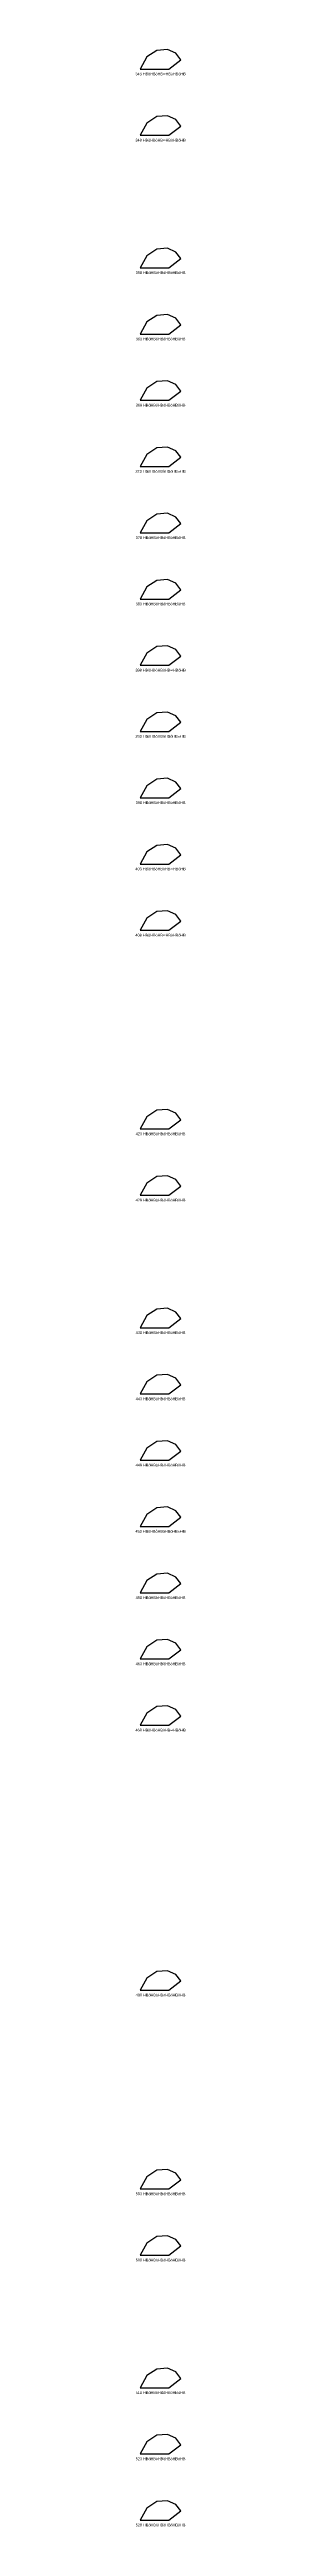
# Model space of a CAD drawing. Header units: millimetres. Extents: x 122552 to 1654769, y -10280102 to 62068.
# Drawn here: x 1452424 to 1472619, y -5809454 to -4813085 of the extents above; entities that cross this region are included whole.
import ezdxf
from ezdxf.enums import TextEntityAlignment as Align

# ---------------------------------------------------------------- set-up
doc = ezdxf.new("R2010")
doc.units = ezdxf.units.MM
doc.styles.add('Arial', font='arial_0.ttf')

msp = doc.modelspace()

# ---------------------------------------------------------------- linework, layer by layer
for points in [[(1465307, -4813085), (1461051, -4813422), (1456978, -4816069), (1454342, -4820927), (1465929, -4820927), (1470747, -4817223), (1468737, -4814608)], [(1465307, -4839733), (1461051, -4840071), (1456978, -4842718), (1454342, -4847576), (1465929, -4847576), (1470747, -4843871), (1468737, -4841257)], [(1465307, -4893031), (1461051, -4893368), (1456978, -4896016), (1454342, -4900873), (1465929, -4900873), (1470747, -4897169), (1468737, -4894554)], [(1465307, -4919679), (1461051, -4920017), (1456978, -4922664), (1454342, -4927522), (1465929, -4927522), (1470747, -4923817), (1468737, -4921203)], [(1465307, -4946328), (1461051, -4946665), (1456978, -4949313), (1454342, -4954171), (1465929, -4954171), (1470747, -4950466), (1468737, -4947851)], [(1465307, -4972977), (1461051, -4973314), (1456978, -4975962), (1454342, -4980819), (1465929, -4980819), (1470747, -4977115), (1468737, -4974500)], [(1465307, -4999625), (1461051, -4999963), (1456978, -5002610), (1454342, -5007468), (1465929, -5007468), (1470747, -5003763), (1468737, -5001149)], [(1465307, -5026274), (1461051, -5026611), (1456978, -5029259), (1454342, -5034117), (1465929, -5034117), (1470747, -5030412), (1468737, -5027797)], [(1465307, -5052923), (1461051, -5053260), (1456978, -5055908), (1454342, -5060765), (1465929, -5060765), (1470747, -5057061), (1468737, -5054446)], [(1465307, -5079571), (1461051, -5079909), (1456978, -5082556), (1454342, -5087414), (1465929, -5087414), (1470747, -5083709), (1468737, -5081095)], [(1465307, -5106220), (1461051, -5106558), (1456978, -5109205), (1454342, -5114063), (1465929, -5114063), (1470747, -5110358), (1468737, -5107743)], [(1465307, -5132869), (1461051, -5133206), (1456978, -5135854), (1454342, -5140711), (1465929, -5140711), (1470747, -5137007), (1468737, -5134392)], [(1465307, -5159517), (1461051, -5159855), (1456978, -5162502), (1454342, -5167360), (1465929, -5167360), (1470747, -5163655), (1468737, -5161041)], [(1465307, -5239463), (1461051, -5239801), (1456978, -5242448), (1454342, -5247306), (1465929, -5247306), (1470747, -5243601), (1468737, -5240987)], [(1465307, -5266112), (1461051, -5266450), (1456978, -5269097), (1454342, -5273955), (1465929, -5273955), (1470747, -5270250), (1468737, -5267635)], [(1465307, -5319409), (1461051, -5319747), (1456978, -5322394), (1454342, -5327252), (1465929, -5327252), (1470747, -5323547), (1468737, -5320933)], [(1465307, -5346058), (1461051, -5346396), (1456978, -5349043), (1454342, -5353901), (1465929, -5353901), (1470747, -5350196), (1468737, -5347581)], [(1465307, -5372707), (1461051, -5373044), (1456978, -5375692), (1454342, -5380549), (1465929, -5380549), (1470747, -5376845), (1468737, -5374230)], [(1465307, -5399355), (1461051, -5399693), (1456978, -5402340), (1454342, -5407198), (1465929, -5407198), (1470747, -5403493), (1468737, -5400879)], [(1465307, -5426004), (1461051, -5426342), (1456978, -5428989), (1454342, -5433847), (1465929, -5433847), (1470747, -5430142), (1468737, -5427527)], [(1465307, -5452653), (1461051, -5452990), (1456978, -5455638), (1454342, -5460495), (1465929, -5460495), (1470747, -5456791), (1468737, -5454176)], [(1465307, -5479301), (1461051, -5479639), (1456978, -5482286), (1454342, -5487144), (1465929, -5487144), (1470747, -5483439), (1468737, -5480825)], [(1465307, -5585896), (1461051, -5586234), (1456978, -5588881), (1454342, -5593739), (1465929, -5593739), (1470747, -5590034), (1468737, -5587419)], [(1465307, -5665842), (1461051, -5666180), (1456978, -5668827), (1454342, -5673685), (1465929, -5673685), (1470747, -5669980), (1468737, -5667365)], [(1465307, -5692491), (1461051, -5692828), (1456978, -5695476), (1454342, -5700333), (1465929, -5700333), (1470747, -5696629), (1468737, -5694014)], [(1465307, -5745788), (1461051, -5746126), (1456978, -5748773), (1454342, -5753631), (1465929, -5753631), (1470747, -5749926), (1468737, -5747311)], [(1465307, -5772437), (1461051, -5772774), (1456978, -5775422), (1454342, -5780279), (1465929, -5780279), (1470747, -5776575), (1468737, -5773960)], [(1465307, -5799085), (1461051, -5799423), (1456978, -5802070), (1454342, -5806928), (1465929, -5806928), (1470747, -5803223), (1468737, -5800609)]]:
    msp.add_lwpolyline(points, close=True)

# ---------------------------------------------------------------- texts
at = {"style": 'Arial'}
for s, p in [('343 HBöHBöHB∞HBöHBòHB', (1462544, -4822888)), ('348 HBöHBöHB∞HBòHBöHB', (1462544, -4849537)), ('358 HBöHBöHBóHBöHBóHB', (1462544, -4902834)), ('363 HBöHBöHBóHBòHBòHB', (1462544, -4929483)), ('368 HBöHBöHBóHBóHBöHB', (1462544, -4956131)), ('373 HBöHBöHBòHBöHB∞HB', (1462544, -4982780)), ('378 HBöHBöHBòHBòHBóHB', (1462544, -5009429)), ('383 HBöHBöHBòHBóHBòHB', (1462544, -5036077)), ('388 HBöHBöHBòHB∞HBöHB', (1462544, -5062726)), ('393 HBöHBöHBöHBòHB∞HB', (1462544, -5089375)), ('398 HBöHBöHBöHBóHBóHB', (1462544, -5116023)), ('403 HBöHBöHBöHB∞HBòHB', (1462544, -5142672)), ('408 HBöHBòHB∞HBöHBöHB', (1462544, -5169321)), ('423 HBöHBòHBóHBöHBòHB', (1462544, -5249267)), ('428 HBöHBòHBóHBòHBöHB', (1462544, -5275915)), ('438 HBöHBòHBòHBöHBóHB', (1462544, -5329213)), ('443 HBöHBòHBòHBòHBòHB', (1462544, -5355861)), ('448 HBöHBòHBòHBóHBöHB', (1462544, -5382510)), ('453 HBöHBòHBöHBöHB∞HB', (1462544, -5409159)), ('458 HBöHBòHBöHBòHBóHB', (1462544, -5435807)), ('463 HBöHBòHBöHBóHBòHB', (1462544, -5462456)), ('468 HBöHBòHBöHB∞HBöHB', (1462544, -5489105)), ('488 HBöHBóHBóHBöHBöHB', (1462544, -5595699)), ('503 HBöHBóHBòHBöHBòHB', (1462544, -5675645)), ('508 HBöHBóHBòHBòHBöHB', (1462544, -5702294)), ('518 HBöHBóHBöHBöHBóHB', (1462544, -5755591)), ('523 HBöHBóHBöHBòHBòHB', (1462544, -5782240)), ('528 HBöHBóHBöHBóHBöHB', (1462544, -5808889))]:
    msp.add_text(s, height=1100, dxfattribs=at).set_placement(p, align=Align.MIDDLE_CENTER)

doc.saveas('drawing.dxf')
